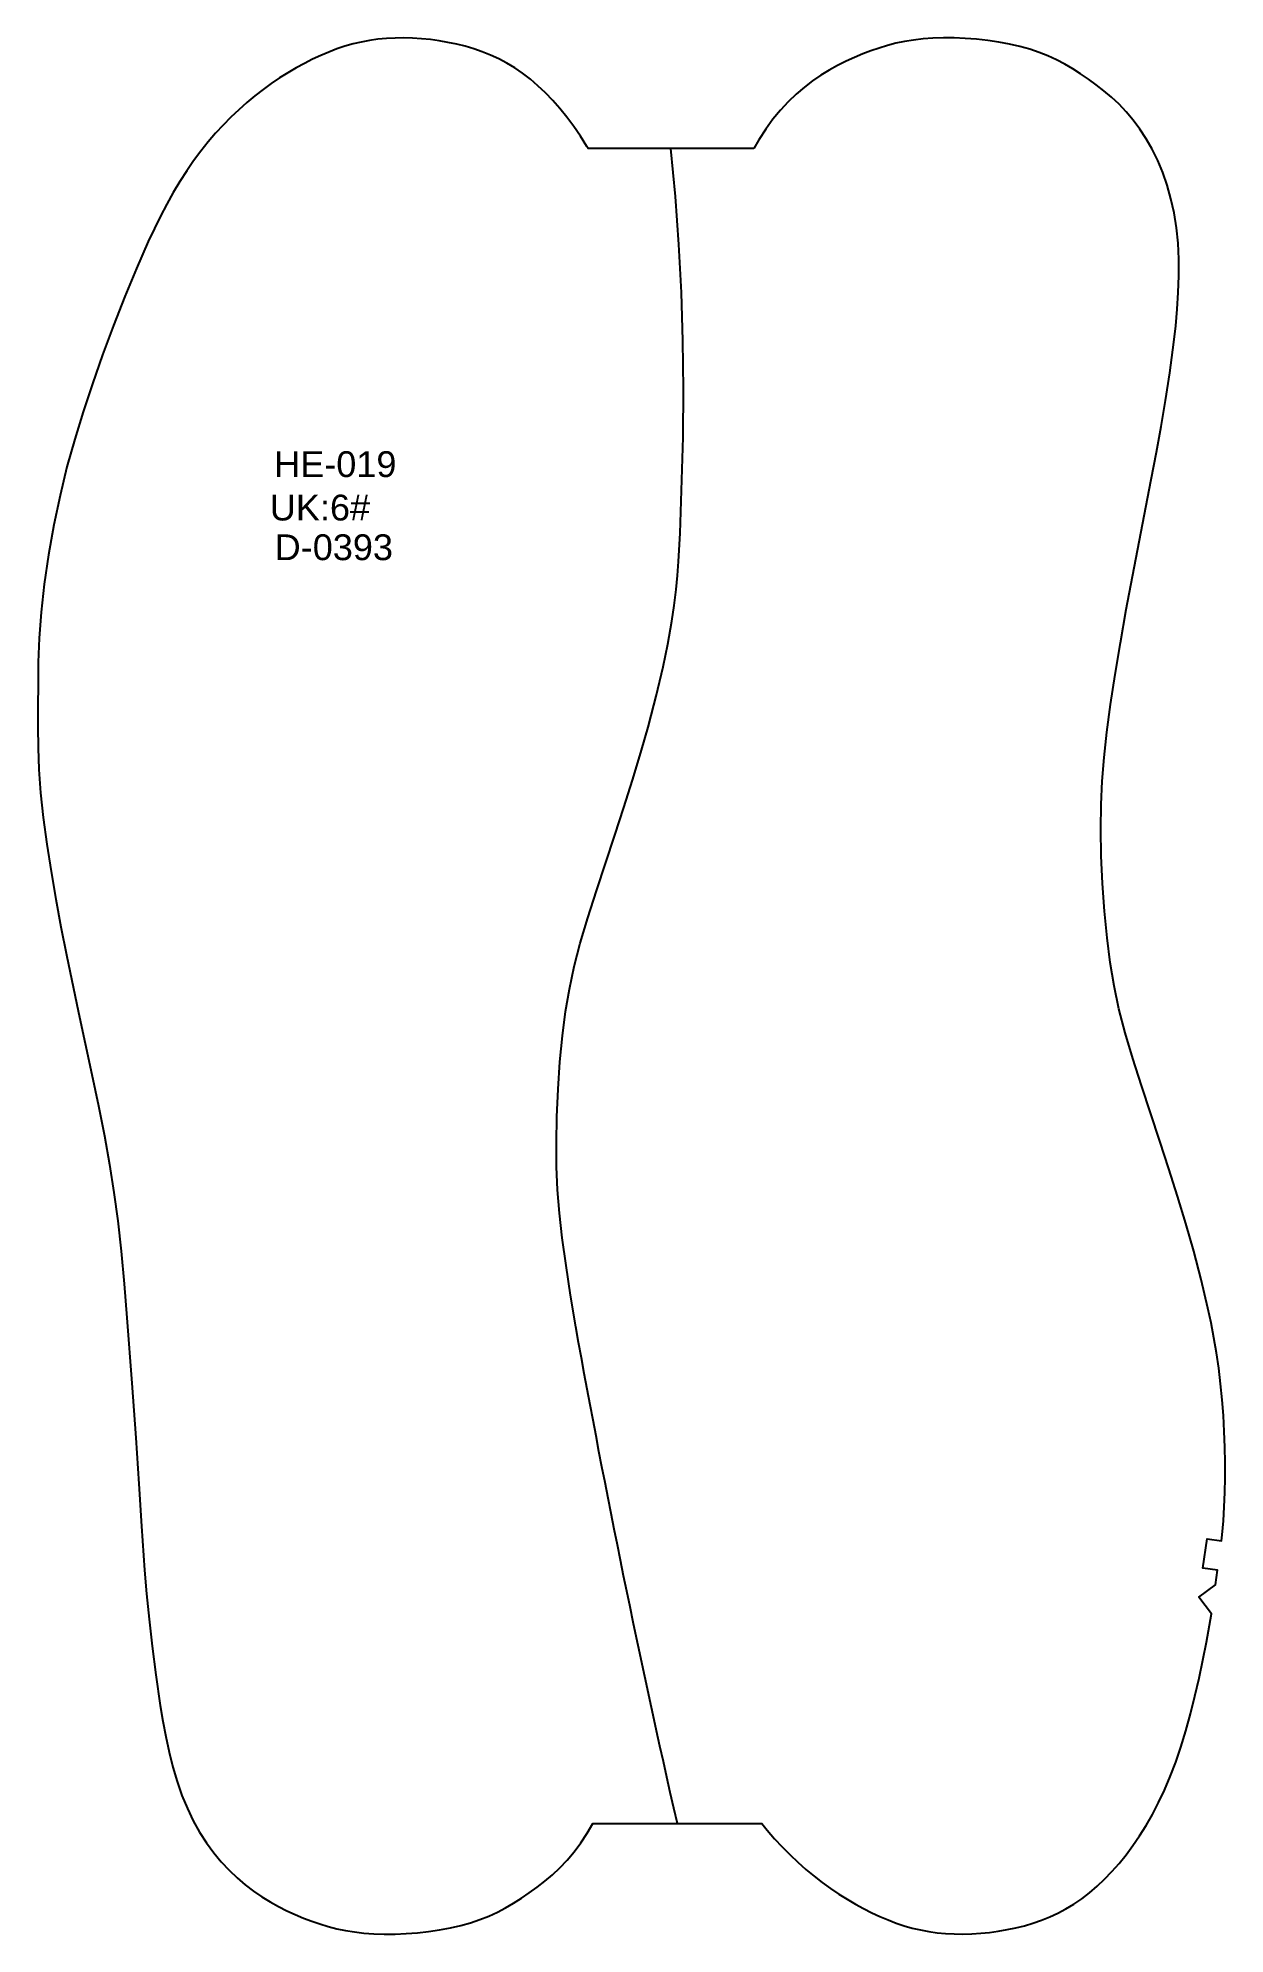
# Model space of a CAD drawing. Extents: x 0 to 4668, y 0 to 316.
# Drawn here: x 3012.8 to 3173.7, y 0 to 257.1 of the extents above; entities that cross this region are included whole.
import ezdxf

# ---------------------------------------------------------------- set-up
doc = ezdxf.new("R2010")
doc.units = 0
doc.layers.add('1', color=7, linetype='CONTINUOUS')
doc.layers.add('DEFAULT', color=7, linetype='CONTINUOUS')
doc.styles.add('ARIAL_REGULAR', font='arial.ttf')

msp = doc.modelspace()

# ---------------------------------------------------------------- texts
at = {"layer": '1', "color": 1, "style": 'ARIAL_REGULAR'}
for s, p in [('HE-019', (3044.8, 197.56)), ('UK:6#', (3044.21, 191.67)), ('D-0393', (3044.87, 186.29))]:
    msp.add_text(s, height=3.5, dxfattribs=at).set_placement(p)

# ---------------------------------------------------------------- linework, layer by layer
at = {"layer": 'DEFAULT', "color": 5}
msp.add_lwpolyline([(3109.83, 242.1), (3087.35, 242.1), (3087.2, 242.36), (3086.32, 243.77), (3085.41, 245.1), (3084.48, 246.35), (3083.53, 247.53), (3082.56, 248.63), (3081.57, 249.66), (3080.56, 250.62), (3079.53, 251.5), (3078.48, 252.3), (3077.42, 253.03), (3076.34, 253.68), (3075.24, 254.27), (3074.13, 254.78), (3073, 255.23), (3071.86, 255.63), (3070.7, 255.97), (3069.54, 256.26), (3068.36, 256.5), (3067.17, 256.71), (3065.97, 256.87), (3064.77, 256.99), (3063.57, 257.07), (3062.38, 257.1), (3061.19, 257.08), (3060.02, 257.02), (3058.86, 256.91), (3057.73, 256.75), (3056.6, 256.54), (3055.5, 256.28), (3054.4, 255.96), (3053.3, 255.6), (3052.21, 255.19), (3051.11, 254.73), (3050.01, 254.22), (3048.9, 253.65), (3047.78, 253.04), (3046.66, 252.38), (3045.53, 251.67), (3044.41, 250.91), (3043.29, 250.09), (3042.18, 249.23), (3041.08, 248.33), (3040, 247.37), (3038.93, 246.36), (3037.88, 245.29), (3036.85, 244.17), (3035.84, 243), (3034.84, 241.76), (3033.88, 240.45), (3032.94, 239.08), (3032.02, 237.64), (3031.13, 236.13), (3030.25, 234.56), (3029.4, 232.93), (3028.56, 231.24), (3027.74, 229.5), (3026.13, 225.85), (3024.55, 222.02), (3023.01, 218.09), (3021.55, 214.12), (3020.18, 210.22), (3018.91, 206.42), (3017.76, 202.68), (3016.71, 198.93), (3015.77, 195.07), (3014.93, 191.07), (3014.21, 187.01), (3013.63, 183.02), (3013.21, 179.22), (3012.95, 175.71), (3012.83, 172.46), (3012.79, 169.41), (3012.78, 166.5), (3012.78, 163.67), (3012.8, 160.83), (3012.9, 157.89), (3013.12, 154.76), (3013.48, 151.38), (3013.97, 147.79), (3014.56, 144.07), (3015.21, 140.31), (3015.9, 136.56), (3016.64, 132.79), (3018.28, 124.94), (3020.09, 116.54), (3020.97, 112.32), (3021.78, 108.24), (3022.48, 104.36), (3023.08, 100.57), (3023.59, 96.7), (3024.05, 92.61), (3024.46, 88.18), (3024.84, 83.57), (3025.49, 74.69), (3026.03, 67.29), (3026.47, 61.06), (3026.81, 55.29), (3027.22, 49.35), (3027.5, 46.14), (3027.84, 42.71), (3028.26, 39.05), (3028.76, 35.14), (3029.36, 31), (3029.71, 28.89), (3030.11, 26.77), (3030.56, 24.68), (3031.07, 22.64), (3031.64, 20.67), (3032.29, 18.78), (3033.03, 17.01), (3033.83, 15.36), (3034.7, 13.81), (3035.63, 12.37), (3036.61, 11.03), (3037.63, 9.8), (3038.69, 8.66), (3039.77, 7.63), (3040.87, 6.68), (3041.99, 5.83), (3043.12, 5.06), (3044.25, 4.36), (3045.39, 3.73), (3046.52, 3.16), (3047.66, 2.64), (3048.78, 2.17), (3049.9, 1.75), (3051.01, 1.37), (3052.14, 1.03), (3053.28, 0.73), (3054.46, 0.49), (3055.69, 0.29), (3056.96, 0.14), (3058.3, 0.04), (3059.71, 0), (3061.18, 0.01), (3062.69, 0.07), (3064.21, 0.18), (3065.73, 0.35), (3067.23, 0.57), (3068.7, 0.84), (3070.1, 1.16), (3071.43, 1.54), (3072.69, 1.96), (3073.9, 2.44), (3075.05, 2.97), (3076.17, 3.55), (3077.25, 4.18), (3078.32, 4.85), (3079.38, 5.57), (3080.43, 6.34), (3081.48, 7.16), (3082.51, 8.05), (3083.52, 9), (3084.5, 10.03), (3085.45, 11.15), (3086.36, 12.36), (3087.22, 13.67), (3087.98, 15), (3110.92, 15), (3111.63, 14.1), (3112.64, 12.93), (3113.68, 11.81), (3114.73, 10.74), (3115.8, 9.73), (3116.88, 8.77), (3117.98, 7.87), (3119.09, 7.01), (3120.2, 6.19), (3121.33, 5.43), (3122.45, 4.72), (3123.58, 4.06), (3124.69, 3.45), (3125.81, 2.88), (3126.91, 2.37), (3128.01, 1.91), (3129.1, 1.5), (3130.19, 1.14), (3131.29, 0.82), (3132.4, 0.56), (3133.52, 0.35), (3134.66, 0.19), (3135.82, 0.08), (3136.99, 0.02), (3138.17, 0), (3139.37, 0.03), (3140.57, 0.11), (3141.77, 0.23), (3142.96, 0.39), (3144.15, 0.6), (3145.33, 0.84), (3146.5, 1.13), (3147.65, 1.47), (3148.79, 1.87), (3149.92, 2.32), (3151.03, 2.83), (3152.13, 3.42), (3153.21, 4.07), (3154.28, 4.8), (3155.32, 5.6), (3156.35, 6.48), (3157.36, 7.44), (3158.35, 8.47), (3159.32, 9.57), (3160.27, 10.75), (3161.2, 12), (3162.11, 13.33), (3163, 14.74), (3163.86, 16.23), (3164.69, 17.83), (3165.5, 19.53), (3166.27, 21.35), (3167.01, 23.29), (3167.72, 25.36), (3168.39, 27.57), (3169.02, 29.88), (3169.61, 32.27), (3170.17, 34.7), (3171.16, 39.56), (3171.85, 43.4), (3170.14, 45.66), (3172.4, 47.37), (3172.68, 49.35), (3170.7, 49.62), (3171.25, 53.59), (3173.23, 53.31), (3173.32, 54.14), (3173.47, 56.03), (3173.58, 57.93), (3173.65, 59.87), (3173.69, 61.88), (3173.69, 63.94), (3173.66, 66.04), (3173.58, 68.16), (3173.46, 70.31), (3173.3, 72.46), (3173.09, 74.59), (3172.84, 76.71), (3172.54, 78.79), (3172.19, 80.84), (3171.8, 82.86), (3171.38, 84.85), (3170.45, 88.76), (3169.44, 92.58), (3168.37, 96.33), (3167.26, 100.04), (3166.09, 103.75), (3164.87, 107.49), (3162.36, 115.04), (3161.19, 118.71), (3160.16, 122.19), (3159.31, 125.45), (3158.64, 128.58), (3158.11, 131.74), (3157.69, 135.08), (3157.34, 138.68), (3157.08, 142.44), (3156.91, 146.2), (3156.84, 149.8), (3156.88, 153.14), (3157.02, 156.32), (3157.29, 159.54), (3157.67, 162.96), (3158.17, 166.72), (3158.79, 170.79), (3159.5, 175.1), (3160.29, 179.6), (3162.03, 188.76), (3163.69, 197.24), (3164.4, 200.94), (3165.04, 204.42), (3165.62, 207.93), (3166.19, 211.69), (3166.75, 215.86), (3167, 218.07), (3167.2, 220.32), (3167.35, 222.59), (3167.43, 224.86), (3167.43, 227.09), (3167.32, 229.27), (3167.1, 231.37), (3166.78, 233.38), (3166.36, 235.29), (3165.84, 237.12), (3165.25, 238.85), (3164.57, 240.48), (3163.83, 242.01), (3163.02, 243.43), (3162.16, 244.74), (3161.25, 245.95), (3160.3, 247.07), (3159.32, 248.1), (3158.3, 249.05), (3157.27, 249.94), (3156.23, 250.76), (3155.17, 251.53), (3154.12, 252.25), (3153.05, 252.92), (3151.96, 253.55), (3150.85, 254.13), (3149.69, 254.66), (3148.49, 255.14), (3147.23, 255.56), (3145.89, 255.94), (3144.49, 256.26), (3143.03, 256.53), (3141.53, 256.75), (3140.01, 256.92), (3138.48, 257.03), (3136.98, 257.09), (3135.51, 257.1), (3134.1, 257.06), (3132.76, 256.96), (3131.48, 256.81), (3130.26, 256.61), (3129.08, 256.37), (3127.93, 256.07), (3126.81, 255.73), (3125.69, 255.35), (3124.58, 254.93), (3123.45, 254.46), (3122.32, 253.94), (3121.18, 253.37), (3120.05, 252.74), (3118.91, 252.04), (3117.79, 251.27), (3116.67, 250.42), (3115.57, 249.47), (3114.49, 248.44), (3113.43, 247.3), (3112.41, 246.07), (3111.43, 244.73), (3110.5, 243.29)], close=True, dxfattribs=at)
at = {"layer": 'DEFAULT', "color": 96}
msp.add_lwpolyline([(3099.45, 15, -0.011632), (3085.68, 82.34), (3084.97, 86.63), (3084.36, 90.67), (3083.86, 94.39), (3083.48, 97.75), (3083.22, 100.9), (3083.08, 104.02), (3083.05, 107.29), (3083.12, 110.83), (3083.28, 114.54), (3083.54, 118.26), (3083.88, 121.8), (3084.3, 125.07), (3084.81, 128.14), (3085.47, 131.19), (3086.29, 134.37), (3087.31, 137.8), (3088.47, 141.44), (3090.98, 148.99), (3092.2, 152.74), (3093.37, 156.47), (3094.5, 160.21), (3095.57, 163.97), (3095.57, 163.99), (3095.58, 164.01), (3096.6, 167.85), (3097.54, 171.81), (3098.18, 174.89), (3098.72, 178), (3099.03, 180.14), (3099.29, 182.29), (3099.47, 184.19), (3099.61, 186.1), (3099.82, 189.93), (3100.24, 202.98), (3100.28, 209.52), (3100.2, 216.05), (3100, 222.57), (3099.67, 229.09), (3099.2, 235.6), (3098.59, 242.1)], format="xyb", dxfattribs=at)

msp.set_redraw_order([(e.dxf.handle, doc.entitydb.next_handle()) for e in msp.query("TEXT MTEXT ATTDEF DIMENSION ARC_DIMENSION")])  # texts and dimensions are drawn at this point

doc.saveas('drawing.dxf')
